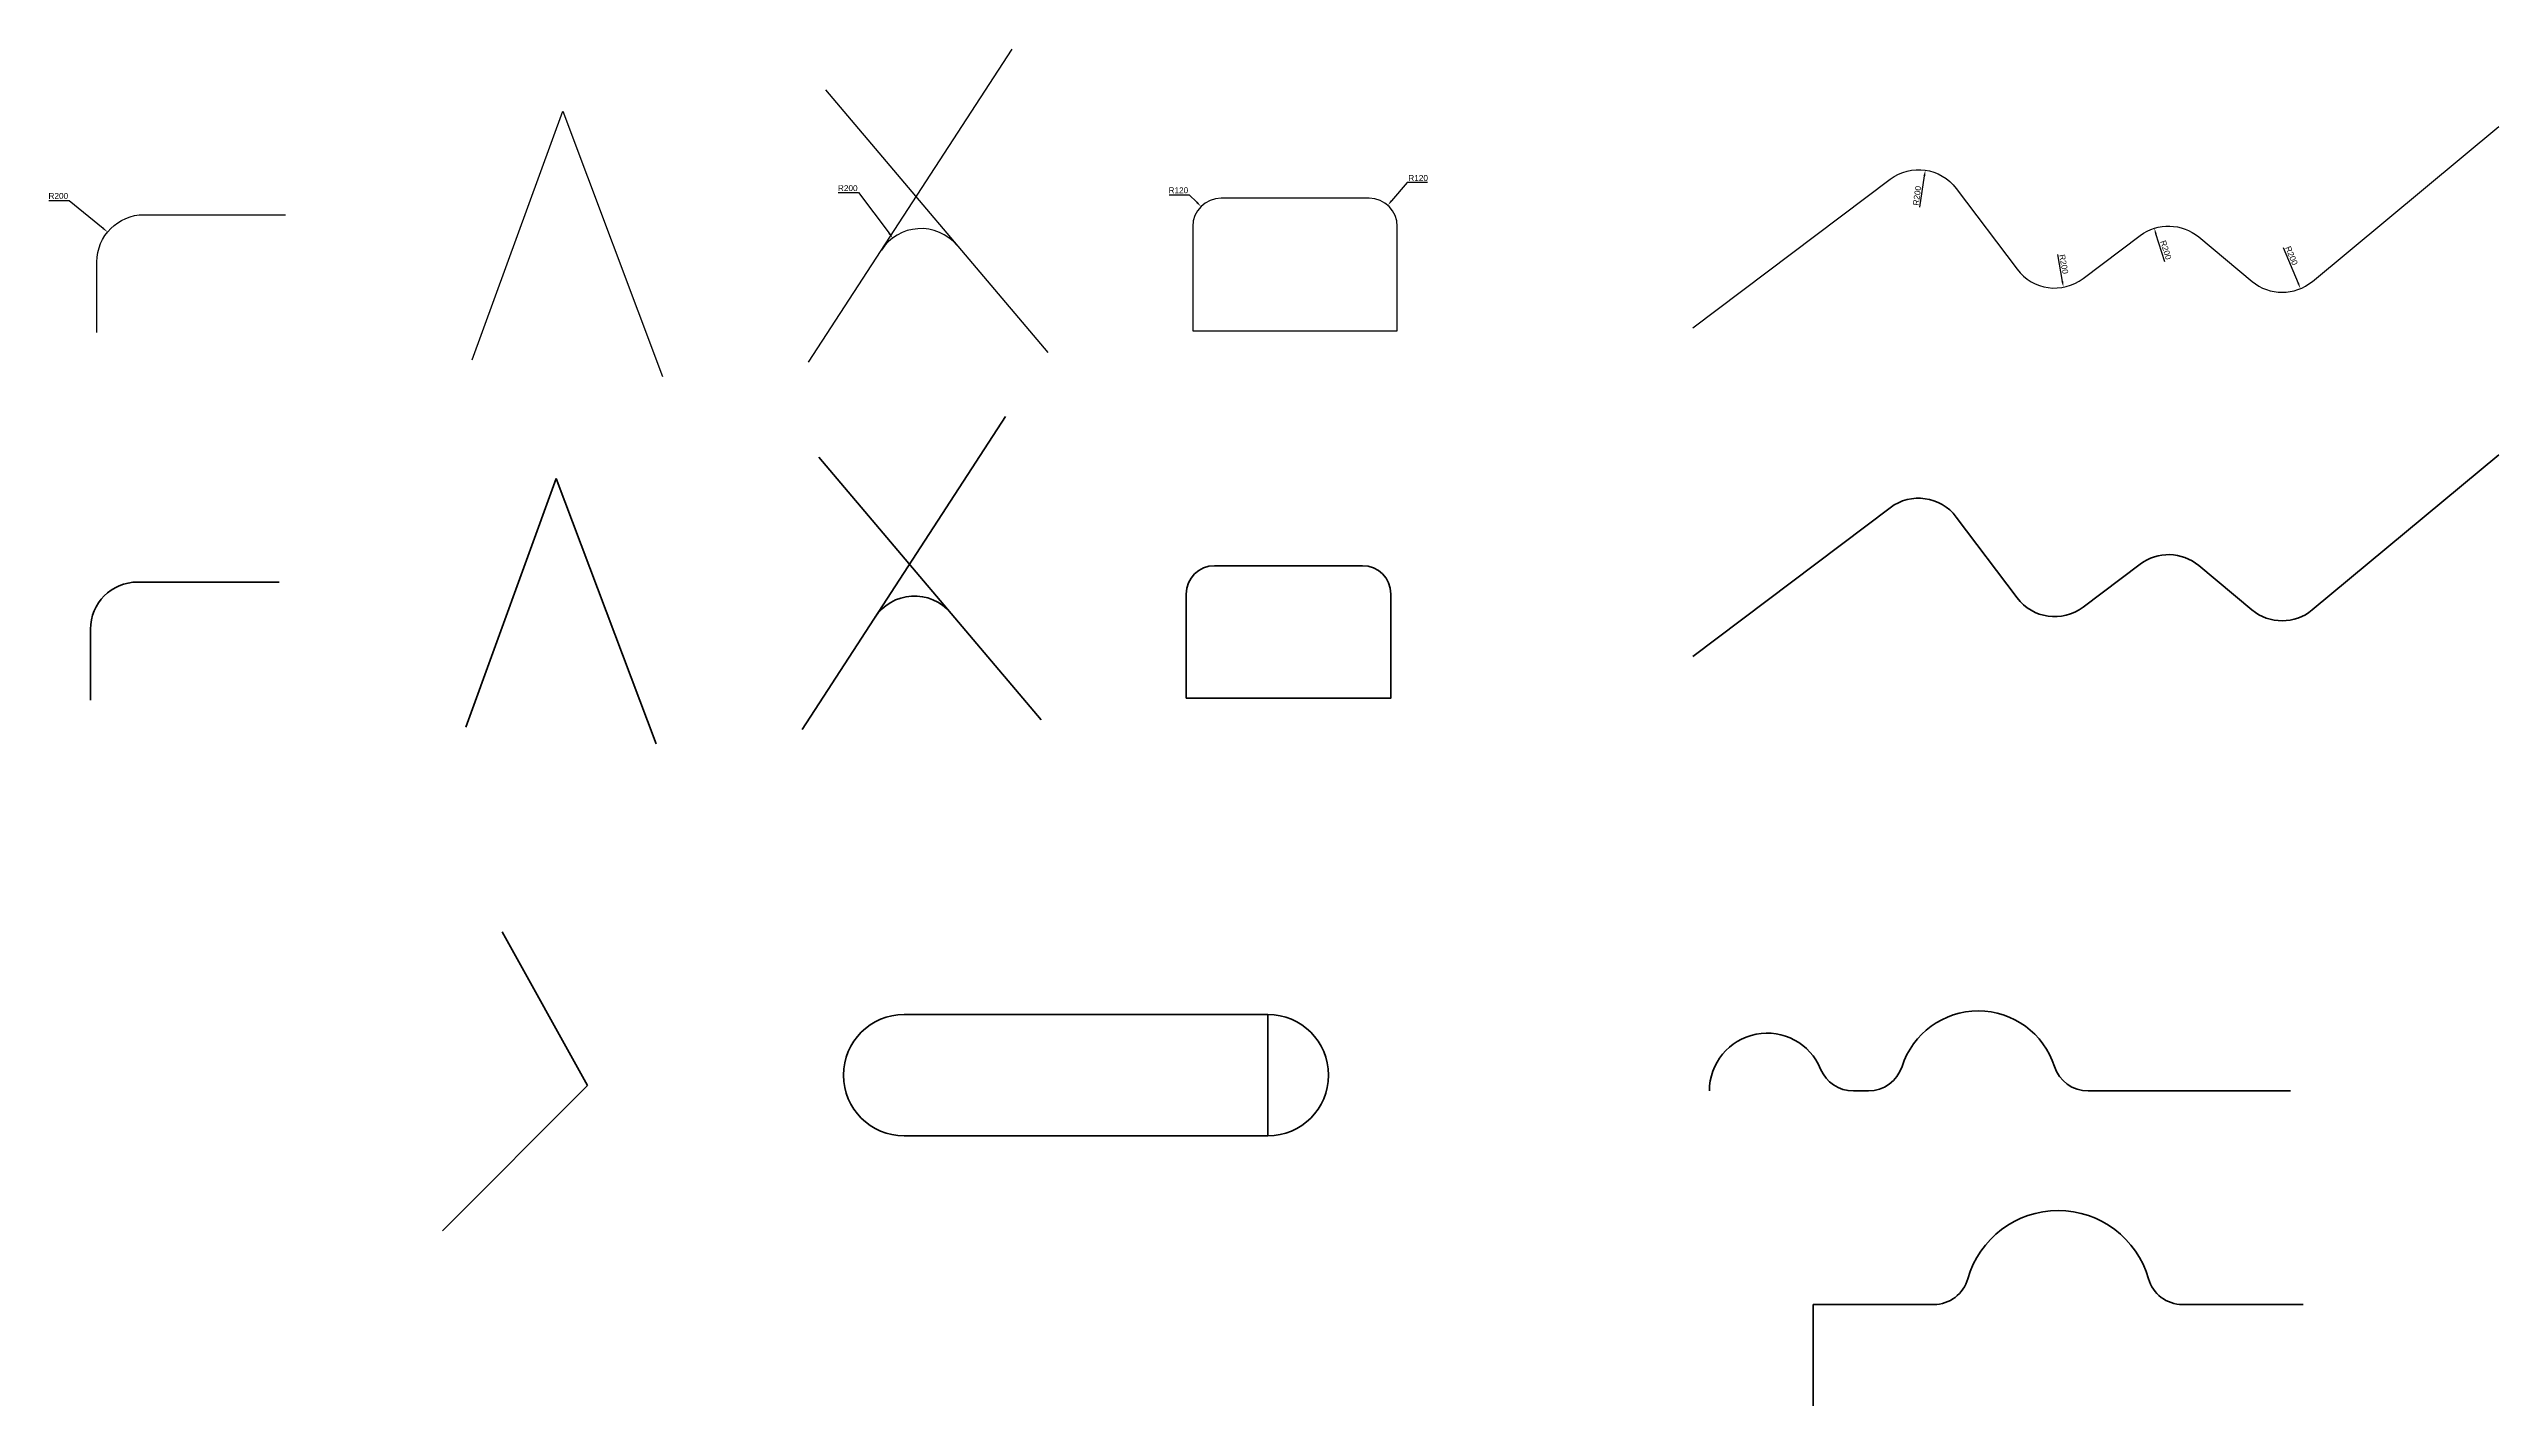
# Model space of a CAD drawing. Header units: centimetres. Extents: x 97323 to 265699, y 20741 to 39605.
# Drawn here: x 213838 to 224229, y 29300 to 35053 of the extents above; entities that cross this region are included whole.
import ezdxf

# ---------------------------------------------------------------- set-up
doc = ezdxf.new("R2010")
doc.units = ezdxf.units.CM
doc.header["$LTSCALE"] = 10
doc.header["$PDMODE"] = 35
doc.header["$PDSIZE"] = 30
for name, color, linetype, lineweight in [('01-FORT-4', 70, 'Continuous', 50), ('01-FORT-5', 133, 'Continuous', 25), ('085-COTATION', 140, 'Continuous', 5)]:
    doc.layers.add(name, color=color, linetype=linetype, lineweight=lineweight)
doc.styles.add('ARIAL-SD', font='arial.ttf')
doc.dimstyles.new('ISO-25-SD', dxfattribs={"dimscale": 10, "dimtxt": 2.5, "dimasz": 2.5, "dimexe": 1.25, "dimexo": 0.625, "dimtad": 1, "dimtoh": 1, "dimtxsty": 'ARIAL-SD', "dimcen": 0, "dimadec": 0, "dimazin": 0, "dimtfac": 1, "dimtofl": 0, "dimtmove": 0, "dimatfit": 3, "dimfxl": 1, "dimarcsym": 0})

# ---------------------------------------------------------------- blocks, each defined once
blk = doc.blocks.new('*D19')
at = {"layer": '085-COTATION', "color": 0, "lineweight": -2, "transparency": 16777216}
for p, q in [((213838, 34411), (213924, 34411)), ((213924, 34411), (214068, 34293))]:
    blk.add_line(p, q, dxfattribs=at)
at = {"layer": '085-COTATION', "color": 0, "transparency": 16777216}
blk.add_solid([(214070, 34296), (214065, 34290), (214087, 34277)], dxfattribs=at)
at = {"layer": 'Defpoints', "color": 0, "transparency": 16777216}
for p in [(214087, 34277), (214242, 34151)]:
    blk.add_point(p, dxfattribs=at)
at = {"layer": '085-COTATION', "color": 0, "transparency": 16777216, "insert": (213878, 34430), "char_height": 25, "attachment_point": 5, "style": 'ARIAL-SD'}
blk.add_mtext('R200', dxfattribs=at)
blk = doc.blocks.new('*D20')
at = {"layer": '085-COTATION', "color": 0, "lineweight": -2, "transparency": 16777216}
for p, q in [((217186, 34444), (217272, 34444)), ((217272, 34444), (217401, 34272))]:
    blk.add_line(p, q, dxfattribs=at)
at = {"layer": '085-COTATION', "color": 0, "transparency": 16777216}
blk.add_solid([(217405, 34274), (217398, 34269), (217416, 34252)], dxfattribs=at)
at = {"layer": 'Defpoints', "color": 0, "transparency": 16777216}
for p in [(217416, 34252), (217536, 34092)]:
    blk.add_point(p, dxfattribs=at)
at = {"layer": '085-COTATION', "color": 0, "transparency": 16777216, "insert": (217226, 34463), "char_height": 25, "attachment_point": 5, "style": 'ARIAL-SD'}
blk.add_mtext('R200', dxfattribs=at)
blk = doc.blocks.new('*D21')
at = {"layer": '085-COTATION', "color": 0, "lineweight": -2, "transparency": 16777216}
for p, q in [((218589, 34435), (218674, 34435)), ((218674, 34435), (218707, 34403))]:
    blk.add_line(p, q, dxfattribs=at)
at = {"layer": '085-COTATION', "color": 0, "transparency": 16777216}
blk.add_solid([(218710, 34406), (218704, 34400), (218724, 34385)], dxfattribs=at)
at = {"layer": 'Defpoints', "color": 0, "transparency": 16777216}
for p in [(218724, 34385), (218809, 34300)]:
    blk.add_point(p, dxfattribs=at)
at = {"layer": '085-COTATION', "color": 0, "transparency": 16777216, "insert": (218628, 34454), "char_height": 25, "attachment_point": 5, "style": 'ARIAL-SD'}
blk.add_mtext('R120', dxfattribs=at)
blk = doc.blocks.new('*D22')
at = {"layer": '085-COTATION', "color": 0, "lineweight": -2, "transparency": 16777216}
for p, q in [((219599, 34487), (219532, 34409)), ((219685, 34487), (219599, 34487))]:
    blk.add_line(p, q, dxfattribs=at)
at = {"layer": '085-COTATION', "color": 0, "transparency": 16777216}
blk.add_solid([(219529, 34412), (219535, 34407), (219516, 34390)], dxfattribs=at)
at = {"layer": 'Defpoints', "color": 0, "transparency": 16777216}
for p in [(219437, 34300), (219516, 34390)]:
    blk.add_point(p, dxfattribs=at)
at = {"layer": '085-COTATION', "color": 0, "transparency": 16777216, "insert": (219645, 34506), "char_height": 25, "attachment_point": 5, "style": 'ARIAL-SD'}
blk.add_mtext('R120', dxfattribs=at)
blk = doc.blocks.new('*D23')
at = {"layer": '085-COTATION', "color": 0, "lineweight": -2, "transparency": 16777216}
blk.add_line((221773, 34383), (221792, 34515), dxfattribs=at)
at = {"layer": '085-COTATION', "color": 0, "transparency": 16777216}
blk.add_solid([(221788, 34515), (221796, 34514), (221796, 34539)], dxfattribs=at)
at = {"layer": 'Defpoints', "color": 0, "transparency": 16777216}
for p in [(221796, 34539), (221767, 34341)]:
    blk.add_point(p, dxfattribs=at)
at = {"layer": '085-COTATION', "color": 0, "transparency": 16777216, "insert": (221761, 34431), "char_height": 25, "attachment_point": 5, "rotation": 81.8789, "style": 'ARIAL-SD'}
blk.add_mtext('R200', dxfattribs=at)
blk = doc.blocks.new('*D24')
at = {"layer": '085-COTATION', "color": 0, "lineweight": -2, "transparency": 16777216}
blk.add_line((222812, 34151), (222774, 34269), dxfattribs=at)
at = {"layer": '085-COTATION', "color": 0, "transparency": 16777216}
blk.add_solid([(222778, 34270), (222770, 34268), (222767, 34293)], dxfattribs=at)
at = {"layer": 'Defpoints', "color": 0, "transparency": 16777216}
for p in [(222767, 34293), (222828, 34102)]:
    blk.add_point(p, dxfattribs=at)
at = {"layer": '085-COTATION', "color": 0, "transparency": 16777216, "insert": (222816, 34201), "char_height": 25, "attachment_point": 5, "rotation": 287.82, "style": 'ARIAL-SD'}
blk.add_mtext('R200', dxfattribs=at)
blk = doc.blocks.new('*D25')
at = {"layer": '085-COTATION', "color": 0, "lineweight": -2, "transparency": 16777216}
blk.add_line((222356, 34182), (222377, 34068), dxfattribs=at)
at = {"layer": '085-COTATION', "color": 0, "transparency": 16777216}
blk.add_solid([(222381, 34068), (222373, 34067), (222382, 34043)], dxfattribs=at)
at = {"layer": 'Defpoints', "color": 0, "transparency": 16777216}
for p in [(222345, 34240), (222382, 34043)]:
    blk.add_point(p, dxfattribs=at)
at = {"layer": '085-COTATION', "color": 0, "transparency": 16777216, "insert": (222383, 34141), "char_height": 25, "attachment_point": 5, "rotation": 280.7123, "style": 'ARIAL-SD'}
blk.add_mtext('R200', dxfattribs=at)
blk = doc.blocks.new('*D26')
at = {"layer": '085-COTATION', "color": 0, "lineweight": -2, "transparency": 16777216}
blk.add_line((223314, 34211), (223377, 34060), dxfattribs=at)
at = {"layer": '085-COTATION', "color": 0, "transparency": 16777216}
blk.add_solid([(223381, 34062), (223374, 34059), (223387, 34037)], dxfattribs=at)
at = {"layer": 'Defpoints', "color": 0, "transparency": 16777216}
for p in [(223310, 34222), (223387, 34037)]:
    blk.add_point(p, dxfattribs=at)
at = {"layer": '085-COTATION', "color": 0, "transparency": 16777216, "insert": (223349, 34177), "char_height": 25, "attachment_point": 5, "rotation": 292.8194, "style": 'ARIAL-SD'}
blk.add_mtext('R200', dxfattribs=at)

msp = doc.modelspace()

# ---------------------------------------------------------------- linework, layer by layer
at = {"layer": '01-FORT-4'}
for p, q in [((217032.69, 32168.168), (217895.517, 33495.324)), ((217103.565, 33322.886), (218046.513, 32208.198)), ((215605.943, 32177.406), (215990.002, 33231.732)), ((215990.002, 33231.732), (216413.303, 32106.583)), ((215759.998, 31309.385), (216122.856, 30658.474)), ((217464.942, 30959.133), (219007.855, 30959.133)), ((219007.855, 30959.133), (219007.855, 30445.211)), ((216122.856, 30658.474), (215506.892, 30042.51)), ((221490.661, 30635.291), (221554.613, 30635.291)), ((222486.22, 30635.291), (223344.82, 30635.291)), ((219007.855, 30445.211), (217464.942, 30445.211)), ((221320.969, 29299.504), (221320.969, 29729.769)), ((221320.969, 29729.769), (221832.053, 29729.769)), ((222886.604, 29729.769), (223397.688, 29729.769))]:
    msp.add_line(p, q, dxfattribs=at)
for points in [[(220809.388, 32477.88), (221646.887, 33108.257, -0.414213562), (221926.955, 33068.738), (222184.772, 32726.21, 0.414213562), (222464.841, 32686.692), (222707.206, 32869.117, -0.348036226), (222955.477, 32863.001), (223181.292, 32674.922, 0.36148111), (223437.056, 32674.732), (224228.676, 33332.07)], [(214014.349, 32292.834), (214014.349, 32592.834, -0.414213562), (214214.349, 32792.834), (214814.349, 32792.834)]]:
    msp.add_lwpolyline(points, format="xyb", dxfattribs=at)
msp.add_lwpolyline([(218661.742, 32300.765), (219529.33, 32300.765), (219529.33, 32742.309, 0.414213562), (219409.33, 32862.309), (218781.742, 32862.309, 0.414213562), (218661.742, 32742.309)], format="xyb", close=True, dxfattribs=at)
for centre, radius, start, end in [((217509.022, 32533.909), 200, 40.2288786, 146.970777), ((222020.417, 30635.291), 339.36, 17.8498204, 162.1501796), ((217464.942, 30702.172), 256.961, 90, 270), ((219007.855, 30702.172), 256.961, 270, 90), ((221125.314, 30635.291), 244.941, 22.3215164, 180), ((221490.661, 30785.291), 150, 202.3215164, 270), ((221554.613, 30785.291), 150, 270, 342.1501796), ((222486.22, 30785.291), 150, 197.8498204, 270), ((222359.328, 29729.769), 398.196, 15.8800636, 164.1199364), ((221832.053, 29879.769), 150, 270, 344.1199364), ((222886.604, 29879.769), 150, 195.8800636, 270)]:
    msp.add_arc(centre, radius, start, end, dxfattribs=at)
at = {"layer": '01-FORT-5'}
for p, q in [((217060.013, 33725.915), (217922.84, 35053.07)), ((217130.888, 34880.632), (218073.835, 33765.945)), ((215633.266, 33735.153), (216017.324, 34789.479)), ((216017.324, 34789.479), (216440.626, 33664.33))]:
    msp.add_line(p, q, dxfattribs=at)
for points in [[(220809.632, 33870.912), (221647.131, 34501.289, -0.414213562), (221927.2, 34461.77), (222185.017, 34119.242, 0.414213562), (222465.085, 34079.724), (222707.45, 34262.149, -0.348036226), (222955.722, 34256.033), (223181.537, 34067.954, 0.36148111), (223437.301, 34067.764), (224228.921, 34725.102)], [(214041.671, 33850.581), (214041.671, 34150.581, -0.414213562), (214241.671, 34350.581), (214841.671, 34350.581)]]:
    msp.add_lwpolyline(points, format="xyb", dxfattribs=at)
msp.add_lwpolyline([(218689.065, 33858.512), (219556.653, 33858.512), (219556.653, 34300.056, 0.414213562), (219436.653, 34420.056), (218809.065, 34420.056, 0.414213562), (218689.065, 34300.056)], format="xyb", close=True, dxfattribs=at)
msp.add_arc((217536.345, 34091.656), 200, 40.2288786, 146.970777, dxfattribs=at)

# ---------------------------------------------------------------- dimensions: what is measured, and where the dimension line sits
at = {"layer": '085-COTATION'}
for center, mpoint, picture, middle in [((219436.653, 34300.056), (219515.519, 34390.5), '*D22', (219645.022, 34486.504)), ((221767.406, 34341.495), (221795.659, 34539.49), '*D23', (221779.823, 34428.509)), ((214241.671, 34150.581), (214086.854, 34277.197), '*D19', (213877.977, 34410.579)), ((217536.345, 34091.656), (217416.232, 34251.571), '*D20', (217225.801, 34444.144)), ((218809.065, 34300.056), (218724.242, 34384.939), '*D21', (218628.192, 34435.236)), ((222827.725, 34102.356), (222766.519, 34292.76), '*D24', (222798.008, 34194.802)), ((222344.81, 34239.517), (222381.986, 34043.003), '*D25', (222364.181, 34137.121)), ((223309.533, 34221.632), (223387.099, 34037.285), '*D26', (223331.607, 34169.171))]:
    dim = msp.add_radius_dim(center=center, mpoint=mpoint, dimstyle='ISO-25-SD', dxfattribs=at)
    dim.commit()
    dim.dimension.update_dxf_attribs({"geometry": picture, "text_midpoint": middle, "dimtype": 164})

doc.saveas('drawing.dxf')
